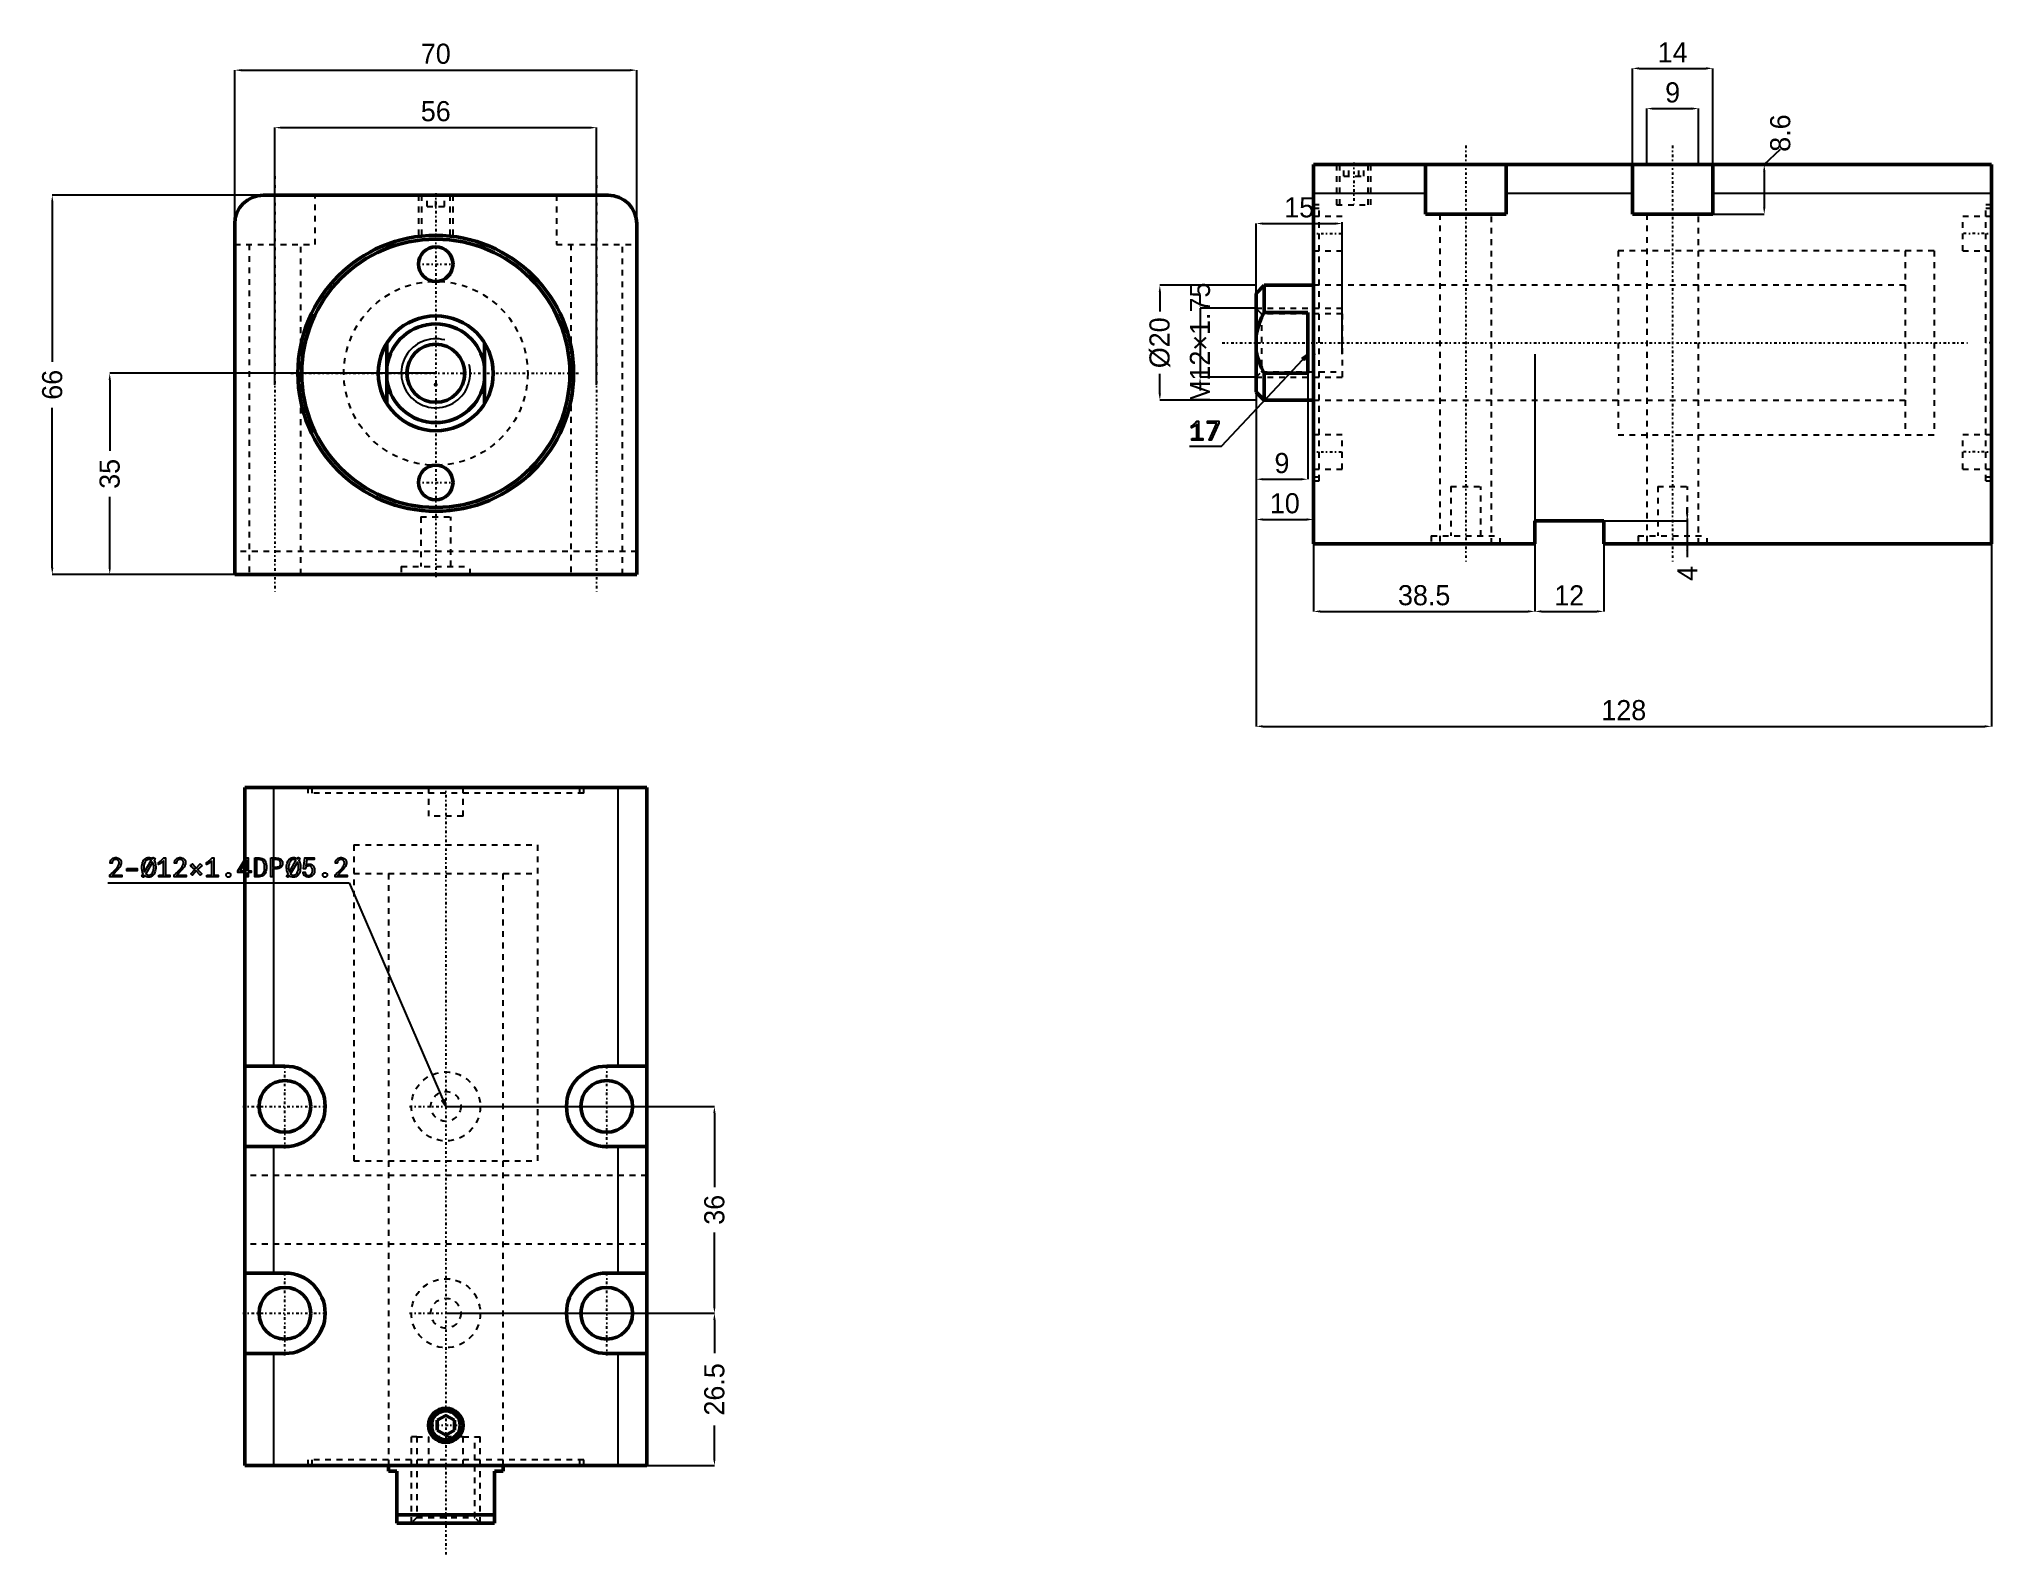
# Model space of a CAD drawing. Header units: millimetres. Extents: x -69 to 271, y -204 to 60.
import ezdxf

# ---------------------------------------------------------------- set-up
doc = ezdxf.new("R2010")
doc.units = ezdxf.units.MM
doc.linetypes.add('Center', pattern=[1.5, 0.45, -0.5, 0.05, -0.5])
doc.linetypes.add('Dashed', pattern=[2, 1, -1])
for name, color, linetype, lineweight in [('2d ConnectionPoints', 7, 'Continuous', 50), ('AM_0', 7, 'Continuous', 50), ('AM_4', 3, 'Continuous', 25), ('AM_5', 3, 'Continuous', 25), ('AM_7', 7, 'Center', 25), ('AM_9', 6, 'Dashed', 25)]:
    doc.layers.add(name, color=color, linetype=linetype, lineweight=lineweight)
doc.dimstyles.new('ISO-25', dxfattribs={"dimtxt": 2.5, "dimasz": 2.5, "dimexe": 1.25, "dimexo": 0.625, "dimtad": 1, "dimtxsty": 'Standard', "dimcen": 2.5, "dimadec": 0, "dimazin": 0, "dimtfac": 1, "dimtmove": 0, "dimatfit": 3, "dimfxl": 1, "dimarcsym": 0})

msp = doc.modelspace()

# ---------------------------------------------------------------- blocks, each defined once
blk = doc.blocks.new('1_CXHC3_MF_IN_LA_32_50_2_0_in_CXHC3_MF_IN_LA_32_50_0_0')
at = {"layer": 'AM_0'}
for p, q in [((-8.5, 7.27), (-8.5, -3.27)), ((8.5, -3.27), (8.5, 7.27))]:
    blk.add_line(p, q, dxfattribs=at)
for radius in [10, 5.05]:
    blk.add_circle((0, 2), radius, dxfattribs=at)
for start, end in [(8.1062, 171.8938), (188.1062, 351.8938)]:
    blk.add_arc((0, 2), 8.59, start, end, dxfattribs=at)
at = {"layer": 'AM_5'}
blk.add_arc((0, 2), 6, 75, 15, dxfattribs=at)
blk = doc.blocks.new('2_CXHC3_MF_IN_LA_32_50_1_0_in_CXHC3_MF_IN_LA_32_50_0_0')
at = {"layer": 'AM_0'}
for p, q in [((30, 33), (-30, 33)), ((-35, 28), (-35, -33)), ((35, -33), (35, 28)), ((-35, -33), (35, -33))]:
    blk.add_line(p, q, dxfattribs=at)
for centre, radius in [((0, 2), 24), ((0, 2), 23.34), ((0, 21), 3), ((0, -17), 3)]:
    blk.add_circle(centre, radius, dxfattribs=at)
for centre, start, end in [((-30, 28), 90, 180), ((30, 28), 360, 90)]:
    blk.add_arc(centre, 5, start, end, dxfattribs=at)
at = {"layer": 'AM_7'}
for p, q in [((-28, 36.3), (-28, -36.3)), ((28, 36.3), (28, -36.3)), ((0, 33.35), (0, -33.5)), ((-3.15, 21), (3.15, 21)), ((-25.2, 2), (25.2, 2)), ((-3.15, -17), (3.15, -17))]:
    blk.add_line(p, q, dxfattribs=at)
at = {"layer": 'AM_9'}
for p, q in [((-28, 24.4), (-28, 33)), ((-21, 24.4), (-21, 33)), ((-3, 33), (-3, 26)), ((-2.5, 33), (-2.5, 26)), ((-1.5, 31), (-1.5, 33)), ((-1.5, 31), (1.5, 31)), ((0, 31), (0, 33)), ((1.5, 31), (1.5, 33)), ((2.5, 26), (2.5, 33)), ((3, 26), (3, 33)), ((21, 33), (21, 24.4)), ((28, 24.4), (28, 33)), ((-35, 24.4), (-21, 24.4)), ((-32.5, 24.4), (-32.5, -33)), ((-23.5, -33), (-23.5, 24.4)), ((-3, 26), (3, 26)), ((21, 24.4), (35, 24.4)), ((23.5, 24.4), (23.5, -33)), ((32.5, -33), (32.5, 24.4)), ((-2.6, -23), (-2.6, -31.6)), ((-2.6, -23), (2.6, -23)), ((2.6, -31.6), (2.6, -23)), ((35, -29), (-35, -29)), ((-6, -31.6), (-6, -33)), ((-6, -31.6), (6, -31.6)), ((6, -33), (6, -31.6))]:
    blk.add_line(p, q, dxfattribs=at)
blk.add_circle((0, 2), 16, dxfattribs=at)
blk = doc.blocks.new('*D3')
at = {"layer": 'AM_5', "color": 0, "lineweight": -2}
for p, q in [((0, 33), (-66.75, 33)), ((-66.75, 31.83), (-66.75, 4.01)), ((-66.75, -31.83), (-66.75, -4.01)), ((0, -33), (-66.75, -33))]:
    blk.add_line(p, q, dxfattribs=at)
at = {"layer": 'AM_5', "color": 0}
for points in [[(-66.56, 31.83), (-66.94, 31.83), (-66.75, 33)], [(-66.94, -31.83), (-66.56, -31.83), (-66.75, -33)]]:
    blk.add_solid(points, dxfattribs=at)
at = {"layer": 'Defpoints', "color": 0}
for p in [(0, 33), (-66.75, -33), (0, -33)]:
    blk.add_point(p, dxfattribs=at)
at = {"layer": 'AM_5', "color": 0, "insert": (-66.75, 0), "char_height": 3.5, "attachment_point": 5, "rotation": 90}
blk.add_mtext('66', dxfattribs=at)
blk = doc.blocks.new('*D4')
at = {"layer": 'AM_5', "color": 0, "lineweight": -2}
for p, q in [((0, 2), (-56.75, 2)), ((-56.75, 0.83), (-56.75, -11.5)), ((-56.75, -31.83), (-56.75, -19.5)), ((0, -33), (-56.75, -33))]:
    blk.add_line(p, q, dxfattribs=at)
at = {"layer": 'AM_5', "color": 0}
for points in [[(-56.56, 0.83), (-56.94, 0.83), (-56.75, 2)], [(-56.94, -31.83), (-56.56, -31.83), (-56.75, -33)]]:
    blk.add_solid(points, dxfattribs=at)
at = {"layer": 'Defpoints', "color": 0}
for p in [(0, 2), (-56.75, -33), (0, -33)]:
    blk.add_point(p, dxfattribs=at)
at = {"layer": 'AM_5', "color": 0, "insert": (-56.75, -15.5), "char_height": 3.5, "attachment_point": 5, "rotation": 90}
blk.add_mtext('35', dxfattribs=at)
blk = doc.blocks.new('*D5')
at = {"layer": 'AM_5', "color": 0, "lineweight": -2}
for p, q in [((-35, 0), (-35, 54.75)), ((-33.83, 54.75), (33.83, 54.75)), ((35, 0), (35, 54.75))]:
    blk.add_line(p, q, dxfattribs=at)
at = {"layer": 'AM_5', "color": 0}
for points in [[(-33.83, 54.94), (-33.83, 54.56), (-35, 54.75)], [(33.83, 54.56), (33.83, 54.94), (35, 54.75)]]:
    blk.add_solid(points, dxfattribs=at)
at = {"layer": 'Defpoints', "color": 0}
for p in [(35, 54.75), (-35, 0), (35, 0)]:
    blk.add_point(p, dxfattribs=at)
at = {"layer": 'AM_5', "color": 0, "insert": (0, 57.59), "char_height": 3.5, "attachment_point": 5}
blk.add_mtext('70', dxfattribs=at)
blk = doc.blocks.new('*D6')
at = {"layer": 'AM_5', "color": 0, "lineweight": -2}
for p, q in [((-28, 0), (-28, 44.75)), ((-26.83, 44.75), (26.83, 44.75)), ((28, 0), (28, 44.75))]:
    blk.add_line(p, q, dxfattribs=at)
at = {"layer": 'AM_5', "color": 0}
for points in [[(-26.83, 44.94), (-26.83, 44.56), (-28, 44.75)], [(26.83, 44.56), (26.83, 44.94), (28, 44.75)]]:
    blk.add_solid(points, dxfattribs=at)
at = {"layer": 'Defpoints', "color": 0}
for p in [(28, 44.75), (-28, 0), (28, 0)]:
    blk.add_point(p, dxfattribs=at)
at = {"layer": 'AM_5', "color": 0, "insert": (0, 47.59), "char_height": 3.5, "attachment_point": 5}
blk.add_mtext('56', dxfattribs=at)
blk = doc.blocks.new('1_CXHC3_MF_IN_LA_32_50_2_0_in_CXHC3_MF_IN_LA_32_50_0_4')
at = {"layer": 'AM_0'}
for p, q in [((-10, 0), (-10, -1)), ((10, -1), (10, 0)), ((-10, -1), (-8.5, -1)), ((-8.5, -1), (-8.5, -10)), ((8.5, -10), (8.5, -1)), ((8.5, -1), (10, -1)), ((-8.5, -8.586), (8.5, -8.586)), ((-8.5, -10), (8.5, -10))]:
    blk.add_line(p, q, dxfattribs=at)
at = {"layer": 'AM_5', "linetype": 'Dashed'}
for p, q in [((-6, -10), (-6, 5)), ((-5.053, 5), (-6, 5)), ((5.053, 5), (6, 5)), ((6, -10), (6, 5))]:
    blk.add_line(p, q, dxfattribs=at)
at = {"layer": 'AM_9'}
for p, q in [((-16, 108), (16, 108)), ((-16, 108), (-16, 103)), ((16, 103), (16, 108)), ((-16, 103), (16, 103)), ((-10, 103), (-10, 0)), ((10, 0), (10, 103)), ((-5.053, 5), (-3, 5)), ((-5.053, 5), (-5.053, -9.053)), ((3, 5), (5.053, 5)), ((5.053, -9.053), (5.053, 5)), ((-5.053, -9.053), (-6, -10)), ((-5.053, -9.053), (5.053, -9.053)), ((6, -10), (5.053, -9.053))]:
    blk.add_line(p, q, dxfattribs=at)
blk = doc.blocks.new('2_CXHC3_MF_IN_LA_32_50_1_0_in_CXHC3_MF_IN_LA_32_50_0_4')
at = {"layer": 'AM_0'}
for p, q in [((-35, 118), (35, 118)), ((-35, 0), (-35, 118)), ((35, 118), (35, 0)), ((-28, 69.5), (-35, 69.5)), ((35, 69.5), (28, 69.5)), ((-35, 55.5), (-28, 55.5)), ((28, 55.5), (35, 55.5)), ((-28, 33.5), (-35, 33.5)), ((35, 33.5), (28, 33.5)), ((-35, 19.5), (-28, 19.5)), ((28, 19.5), (35, 19.5)), ((0, 8.73), (-1.5, 7.87)), ((-1.5, 7.87), (-1.5, 6.13)), ((1.5, 7.87), (0, 8.73)), ((1.5, 6.13), (1.5, 7.87)), ((-1.5, 6.13), (0, 5.27)), ((0, 5.27), (1.5, 6.13)), ((35, 0), (-35, 0))]:
    blk.add_line(p, q, dxfattribs=at)
for centre, radius in [((-28, 62.5), 4.5), ((28, 62.5), 4.5), ((-28, 26.5), 4.5), ((28, 26.5), 4.5), ((0, 7), 3), ((0, 7), 2.5)]:
    blk.add_circle(centre, radius, dxfattribs=at)
for centre, start, end in [((-28, 62.5), 270, 90), ((28, 62.5), 90, 270), ((-28, 26.5), 270, 90), ((28, 26.5), 90, 270)]:
    blk.add_arc(centre, 7, start, end, dxfattribs=at)
at = {"layer": 'AM_4'}
for p, q in [((-30, 118), (-30, 69.5)), ((30, 69.5), (30, 118)), ((-30, 55.5), (-30, 33.5)), ((30, 33.5), (30, 55.5)), ((-30, 19.5), (-30, 0)), ((30, 0), (30, 19.5))]:
    blk.add_line(p, q, dxfattribs=at)
at = {"layer": 'AM_7'}
for p, q in [((0, 118.25), (0, -15.9)), ((-28, 55.15), (-28, 69.85)), ((28, 55.15), (28, 69.85)), ((-35.35, 62.5), (-20.65, 62.5)), ((-6.3, 62.5), (6.3, 62.5)), ((20.65, 62.5), (35.35, 62.5)), ((-28, 19.15), (-28, 33.85)), ((28, 19.15), (28, 33.85)), ((-35.35, 26.5), (-20.65, 26.5)), ((-6.3, 26.5), (6.3, 26.5)), ((20.65, 26.5), (35.35, 26.5)), ((-3.15, 7), (3.15, 7))]:
    blk.add_line(p, q, dxfattribs=at)
at = {"layer": 'AM_9'}
for p, q in [((-24, 118), (-24, 117)), ((24, 117), (-24, 117)), ((-23.34, 118), (-23.34, 117)), ((-3, 118), (-3, 113)), ((3, 113), (3, 118)), ((23.34, 117), (23.34, 118)), ((24, 117), (24, 118)), ((3, 113), (-3, 113)), ((-16, 108), (16, 108)), ((-16, 108), (-16, 53)), ((16, 53), (16, 108)), ((-16, 53), (16, 53)), ((-10, 53), (-10, 0)), ((10, 0), (10, 53)), ((35, 50.5), (-35, 50.5)), ((35, 38.5), (-35, 38.5)), ((3, 5), (-3, 5)), ((-3, 5), (-3, 0)), ((3, 0), (3, 5)), ((24, 1), (-24, 1)), ((-24, 1), (-24, 0)), ((-23.34, 1), (-23.34, 0)), ((23.34, 0), (23.34, 1)), ((24, 0), (24, 1))]:
    blk.add_line(p, q, dxfattribs=at)
for centre, radius in [((0, 62.5), 6), ((0, 62.5), 2.6), ((0, 26.5), 6), ((0, 26.5), 2.6)]:
    blk.add_circle(centre, radius, dxfattribs=at)
blk = doc.blocks.new('*D12')
at = {"layer": 'AM_5', "color": 0, "lineweight": -2}
for p, q in [((1.75, -125.57), (48.5, -125.57)), ((48.5, -126.74), (48.5, -139.61)), ((48.5, -160.41), (48.5, -147.54)), ((1.75, -161.57), (48.5, -161.57))]:
    blk.add_line(p, q, dxfattribs=at)
at = {"layer": 'AM_5', "color": 0}
for points in [[(48.69, -126.74), (48.3, -126.74), (48.5, -125.57)], [(48.3, -160.41), (48.69, -160.41), (48.5, -161.57)]]:
    blk.add_solid(points, dxfattribs=at)
at = {"layer": 'Defpoints', "color": 0}
for p in [(1.75, -125.57), (48.5, -125.57), (1.75, -161.57)]:
    blk.add_point(p, dxfattribs=at)
at = {"layer": 'AM_5', "color": 0, "insert": (48.5, -143.57), "char_height": 3.5, "attachment_point": 5, "rotation": 90}
blk.add_mtext('36', dxfattribs=at)
blk = doc.blocks.new('*D13')
at = {"layer": 'AM_5', "color": 0, "lineweight": -2}
for p, q in [((1.75, -161.57), (48.5, -161.57)), ((48.5, -162.74), (48.5, -168.52)), ((48.5, -186.91), (48.5, -181.12)), ((1.75, -188.07), (48.5, -188.07))]:
    blk.add_line(p, q, dxfattribs=at)
at = {"layer": 'AM_5', "color": 0}
for points in [[(48.69, -162.74), (48.3, -162.74), (48.5, -161.57)], [(48.3, -186.91), (48.69, -186.91), (48.5, -188.07)]]:
    blk.add_solid(points, dxfattribs=at)
at = {"layer": 'Defpoints', "color": 0}
for p in [(1.75, -161.57), (1.75, -188.07), (48.5, -188.07)]:
    blk.add_point(p, dxfattribs=at)
at = {"layer": 'AM_5', "color": 0, "insert": (48.5, -174.82), "char_height": 3.5, "attachment_point": 5, "rotation": 90}
blk.add_mtext('26.5', dxfattribs=at)
blk = doc.blocks.new('1_CXHC3_MF_IN_LA_32_50_2_0_in_CXHC3_MF_IN_LA_32_50_0_2')
at = {"layer": 'AM_0'}
for p, q in [((-8.59, 12), (-10, 10.59)), ((-10, 10.59), (-10, -6.59)), ((0, 12), (-8.59, 12)), ((-8.59, 12), (-8.59, 7.27)), ((-8.59, 7.27), (-1, 7.27)), ((-1, 7.27), (-1, -3.27)), ((-1, -3.27), (-8.59, -3.27)), ((-8.59, -3.27), (-8.59, -8)), ((-10, -6.59), (-8.59, -8)), ((-8.59, -8), (0, -8))]:
    blk.add_line(p, q, dxfattribs=at)
for points in [[(-10, 3.21), (-9.95, 3.55), (-9.72, 4.51), (-9.42, 5.44), (-9.03, 6.37), (-8.59, 7.27)], [(-8.59, -3.27), (-9.03, -2.37), (-9.41, -1.45), (-9.73, -0.49), (-9.96, 0.51), (-10, 0.79)]]:
    blk.add_lwpolyline(points, dxfattribs=at)
at = {"layer": 'AM_5', "linetype": 'Dashed'}
for p, q in [((-10, 8), (5, 8)), ((5, 7.05), (5, 8)), ((5, -3.05), (5, -4)), ((-10, -4), (5, -4))]:
    blk.add_line(p, q, dxfattribs=at)
at = {"layer": 'AM_7'}
blk.add_line((-15.9, 2), (113.9, 2), dxfattribs=at)
at = {"layer": 'AM_9'}
for p, q in [((108, 18), (103, 18)), ((103, 18), (103, -14)), ((108, 18), (108, -14)), ((103, 12), (0, 12)), ((-9.05, 7.05), (-10, 8)), ((5, 7.05), (-9.05, 7.05)), ((-9.05, 7.05), (-9.05, -3.05)), ((5, 7.05), (5, -3.05)), ((-10, -4), (-9.05, -3.05)), ((-9.05, -3.05), (5, -3.05)), ((0, -8), (103, -8)), ((103, -14), (108, -14))]:
    blk.add_line(p, q, dxfattribs=at)
blk = doc.blocks.new('2_CXHC3_MF_IN_LA_32_50_1_0_in_CXHC3_MF_IN_LA_32_50_0_2')
at = {"layer": 'AM_0'}
for p, q in [((0, -33), (0, 33)), ((0, 33), (118, 33)), ((19.5, 33), (19.5, 24.4)), ((33.5, 24.4), (33.5, 33)), ((55.5, 33), (55.5, 24.4)), ((69.5, 24.4), (69.5, 33)), ((118, 33), (118, -33)), ((33.5, 24.4), (19.5, 24.4)), ((69.5, 24.4), (55.5, 24.4)), ((38.5, -29), (50.5, -29)), ((38.5, -33), (38.5, -29)), ((50.5, -29), (50.5, -33)), ((38.5, -33), (0, -33)), ((118, -33), (50.5, -33))]:
    blk.add_line(p, q, dxfattribs=at)
at = {"layer": 'AM_4'}
for p, q in [((19.5, 28), (0, 28)), ((55.5, 28), (33.5, 28)), ((118, 28), (69.5, 28))]:
    blk.add_line(p, q, dxfattribs=at)
at = {"layer": 'AM_7'}
for p, q in [((26.5, 36.3), (26.5, -36.3)), ((62.5, 36.3), (62.5, -36.3)), ((7, 33.35), (7, 25.65)), ((-0.25, 21), (5.25, 21)), ((118.25, 21), (112.75, 21)), ((118.05, 2), (116.95, 2)), ((-0.25, -17), (5.25, -17)), ((118.25, -17), (112.75, -17))]:
    blk.add_line(p, q, dxfattribs=at)
at = {"layer": 'AM_9'}
for p, q in [((4, 33), (4, 26)), ((4.5, 33), (4.5, 26)), ((5.27, 31), (5.27, 33)), ((5.27, 31), (8.73, 31)), ((6.13, 31), (6.13, 33)), ((7.87, 31), (7.87, 33)), ((8.73, 31), (8.73, 33)), ((9.5, 26), (9.5, 33)), ((10, 26), (10, 33)), ((1, 26), (0, 26)), ((1, 25.34), (0, 25.34)), ((5, 24), (0, 24)), ((1, -22), (1, 26)), ((4, 26), (10, 26)), ((5, 18), (5, 24)), ((22, 24.4), (22, -33)), ((31, -33), (31, 24.4)), ((58, 24.4), (58, -33)), ((67, -33), (67, 24.4)), ((113, 18), (113, 24)), ((118, 24), (113, 24)), ((117, -22), (117, 26)), ((118, 26), (117, 26)), ((118, 25.34), (117, 25.34)), ((0, 18), (5, 18)), ((108, 18), (53, 18)), ((53, 18), (53, -14)), ((108, 18), (108, -14)), ((113, 18), (118, 18)), ((53, 12), (0, 12)), ((0, -8), (53, -8)), ((5, -14), (0, -14)), ((5, -20), (5, -14)), ((53, -14), (108, -14)), ((113, -20), (113, -14)), ((118, -14), (113, -14)), ((0, -20), (5, -20)), ((113, -20), (118, -20)), ((0, -21.34), (1, -21.34)), ((0, -22), (1, -22)), ((23.9, -23), (29.1, -23)), ((23.9, -23), (23.9, -31.6)), ((29.1, -31.6), (29.1, -23)), ((59.9, -23), (65.1, -23)), ((59.9, -23), (59.9, -31.6)), ((65.1, -31.6), (65.1, -23)), ((117, -21.34), (118, -21.34)), ((117, -22), (118, -22)), ((20.5, -31.6), (32.5, -31.6)), ((20.5, -31.6), (20.5, -33)), ((32.5, -33), (32.5, -31.6)), ((56.5, -31.6), (68.5, -31.6)), ((56.5, -31.6), (56.5, -33)), ((68.5, -33), (68.5, -31.6))]:
    blk.add_line(p, q, dxfattribs=at)
blk = doc.blocks.new('*D29')
at = {"layer": 'AM_5', "color": 0, "lineweight": -2}
for p, q in [((208.28, 38.31), (208.28, 55.06)), ((209.44, 55.06), (221.11, 55.06)), ((222.28, 38.31), (222.28, 55.06))]:
    blk.add_line(p, q, dxfattribs=at)
at = {"layer": 'AM_5', "color": 0}
for points in [[(209.44, 55.26), (209.44, 54.87), (208.28, 55.06)], [(221.11, 54.87), (221.11, 55.26), (222.28, 55.06)]]:
    blk.add_solid(points, dxfattribs=at)
at = {"layer": 'Defpoints', "color": 0}
for p in [(222.28, 55.06), (208.28, 38.31), (222.28, 38.31)]:
    blk.add_point(p, dxfattribs=at)
at = {"layer": 'AM_5', "color": 0, "insert": (215.28, 57.86), "char_height": 3.5, "attachment_point": 5}
blk.add_mtext('14', dxfattribs=at)
blk = doc.blocks.new('*D30')
at = {"layer": 'AM_5', "color": 0, "lineweight": -2}
for p, q in [((210.78, 38.31), (210.78, 48.06)), ((211.94, 48.06), (218.61, 48.06)), ((219.78, 38.31), (219.78, 48.06))]:
    blk.add_line(p, q, dxfattribs=at)
at = {"layer": 'AM_5', "color": 0}
for points in [[(211.94, 48.26), (211.94, 47.87), (210.78, 48.06)], [(218.61, 47.87), (218.61, 48.26), (219.78, 48.06)]]:
    blk.add_solid(points, dxfattribs=at)
at = {"layer": 'Defpoints', "color": 0}
for p in [(219.78, 48.06), (210.78, 38.31), (219.78, 38.31)]:
    blk.add_point(p, dxfattribs=at)
at = {"layer": 'AM_5', "color": 0, "insert": (215.28, 50.86), "char_height": 3.5, "attachment_point": 5}
blk.add_mtext('9', dxfattribs=at)
blk = doc.blocks.new('*D31')
at = {"layer": 'AM_5', "color": 0, "lineweight": -2}
for p, q in [((231.23, 38.31), (234.03, 41)), ((222.28, 38.31), (231.23, 38.31)), ((231.23, 37.15), (231.23, 30.88)), ((215.28, 29.71), (231.23, 29.71))]:
    blk.add_line(p, q, dxfattribs=at)
at = {"layer": 'AM_5', "color": 0}
for points in [[(231.42, 37.15), (231.03, 37.15), (231.23, 38.31)], [(231.03, 30.88), (231.42, 30.88), (231.23, 29.71)]]:
    blk.add_solid(points, dxfattribs=at)
at = {"layer": 'Defpoints', "color": 0}
for p in [(222.28, 38.31), (215.28, 29.71), (231.23, 29.71)]:
    blk.add_point(p, dxfattribs=at)
at = {"layer": 'AM_5', "color": 0, "insert": (234.03, 43.8), "char_height": 3.5, "attachment_point": 5, "rotation": 90}
blk.add_mtext('8.6', dxfattribs=at)
blk = doc.blocks.new('*D32')
at = {"layer": 'AM_5', "color": 0, "lineweight": -2}
for p, q in [((203.28, -23.69), (217.83, -23.69)), ((217.83, -22.52), (217.83, -21.35)), ((217.83, -23.69), (217.83, -27.69)), ((203.28, -27.69), (217.83, -27.69)), ((217.83, -27.69), (217.83, -30.02))]:
    blk.add_line(p, q, dxfattribs=at)
at = {"layer": 'AM_5', "color": 0}
for points in [[(217.63, -22.52), (218.02, -22.52), (217.83, -23.69)], [(218.02, -28.85), (217.63, -28.85), (217.83, -27.69)]]:
    blk.add_solid(points, dxfattribs=at)
at = {"layer": 'Defpoints', "color": 0}
for p in [(203.28, -23.69), (203.28, -27.69), (217.83, -27.69)]:
    blk.add_point(p, dxfattribs=at)
at = {"layer": 'AM_5', "color": 0, "insert": (217.83, -32.82), "char_height": 3.5, "attachment_point": 5, "rotation": 90}
blk.add_mtext('4', dxfattribs=at)
blk = doc.blocks.new('*D33')
at = {"layer": 'AM_5', "color": 0, "lineweight": -2}
for p, q in [((191.28, 5.31), (191.28, -39.44)), ((203.28, -23.69), (203.28, -39.44)), ((192.44, -39.44), (202.11, -39.44))]:
    blk.add_line(p, q, dxfattribs=at)
at = {"layer": 'AM_5', "color": 0}
for points in [[(192.44, -39.24), (192.44, -39.63), (191.28, -39.44)], [(202.11, -39.63), (202.11, -39.24), (203.28, -39.44)]]:
    blk.add_solid(points, dxfattribs=at)
at = {"layer": 'Defpoints', "color": 0}
for p in [(191.28, 5.31), (203.28, -23.69), (203.28, -39.44)]:
    blk.add_point(p, dxfattribs=at)
at = {"layer": 'AM_5', "color": 0, "insert": (197.28, -36.64), "char_height": 3.5, "attachment_point": 5}
blk.add_mtext('12', dxfattribs=at)
blk = doc.blocks.new('*D34')
at = {"layer": 'AM_5', "color": 0, "lineweight": -2}
for p, q in [((191.28, 5.31), (191.28, -39.44)), ((152.78, -27.69), (152.78, -39.44)), ((153.94, -39.44), (190.11, -39.44))]:
    blk.add_line(p, q, dxfattribs=at)
at = {"layer": 'AM_5', "color": 0}
for points in [[(153.94, -39.24), (153.94, -39.63), (152.78, -39.44)], [(190.11, -39.63), (190.11, -39.24), (191.28, -39.44)]]:
    blk.add_solid(points, dxfattribs=at)
at = {"layer": 'Defpoints', "color": 0}
for p in [(191.28, 5.31), (152.78, -27.69), (191.28, -39.44)]:
    blk.add_point(p, dxfattribs=at)
at = {"layer": 'AM_5', "color": 0, "insert": (172.03, -36.64), "char_height": 3.5, "attachment_point": 5}
blk.add_mtext('38.5', dxfattribs=at)
blk = doc.blocks.new('*D35')
at = {"layer": 'AM_5', "color": 0, "lineweight": -2}
for p, q in [((142.78, 5.31), (142.78, -59.44)), ((270.78, 5.31), (270.78, -59.44)), ((143.94, -59.44), (269.61, -59.44))]:
    blk.add_line(p, q, dxfattribs=at)
at = {"layer": 'AM_5', "color": 0}
for points in [[(143.94, -59.24), (143.94, -59.63), (142.78, -59.44)], [(269.61, -59.63), (269.61, -59.24), (270.78, -59.44)]]:
    blk.add_solid(points, dxfattribs=at)
at = {"layer": 'Defpoints', "color": 0}
for p in [(142.78, 5.31), (270.78, 5.31), (270.78, -59.44)]:
    blk.add_point(p, dxfattribs=at)
at = {"layer": 'AM_5', "color": 0, "insert": (206.78, -56.64), "char_height": 3.5, "attachment_point": 5}
blk.add_mtext('128', dxfattribs=at)
blk = doc.blocks.new('*D36')
at = {"layer": 'AM_5', "color": 0, "lineweight": -2}
for p, q in [((142.78, 17.31), (126.03, 17.31)), ((126.03, 16.15), (126.03, 12.74)), ((126.03, -1.52), (126.03, 1.89)), ((142.78, -2.69), (126.03, -2.69))]:
    blk.add_line(p, q, dxfattribs=at)
at = {"layer": 'AM_5', "color": 0}
for points in [[(126.22, 16.15), (125.83, 16.15), (126.03, 17.31)], [(125.83, -1.52), (126.22, -1.52), (126.03, -2.69)]]:
    blk.add_solid(points, dxfattribs=at)
at = {"layer": 'Defpoints', "color": 0}
for p in [(142.78, 17.31), (126.03, -2.69), (142.78, -2.69)]:
    blk.add_point(p, dxfattribs=at)
at = {"layer": 'AM_5', "color": 0, "insert": (126.03, 7.31), "char_height": 3.5, "attachment_point": 5, "rotation": 90}
blk.add_mtext('Ø20', dxfattribs=at)
blk = doc.blocks.new('*D37')
at = {"layer": 'AM_5', "color": 0, "lineweight": -2}
for p, q in [((133.03, 14.48), (133.03, 15.65)), ((142.78, 13.31), (133.03, 13.31)), ((133.03, 13.31), (133.03, 1.31)), ((142.78, 1.31), (133.03, 1.31)), ((133.03, 0.15), (133.03, -1.02))]:
    blk.add_line(p, q, dxfattribs=at)
at = {"layer": 'AM_5', "color": 0}
for points in [[(132.83, 14.48), (133.22, 14.48), (133.03, 13.31)], [(133.22, 0.15), (132.83, 0.15), (133.03, 1.31)]]:
    blk.add_solid(points, dxfattribs=at)
at = {"layer": 'Defpoints', "color": 0}
for p in [(142.78, 13.31), (133.03, 1.31), (142.78, 1.31)]:
    blk.add_point(p, dxfattribs=at)
at = {"layer": 'AM_5', "color": 0, "insert": (133.03, 7.31), "char_height": 3.5, "attachment_point": 5, "rotation": 90}
blk.add_mtext('M12×1.75', dxfattribs=at)
blk = doc.blocks.new('*D38')
at = {"layer": 'AM_5', "color": 0, "lineweight": -2}
for p, q in [((151.78, 5.31), (151.78, -16.44)), ((142.78, 1.31), (142.78, -16.44)), ((143.94, -16.44), (150.61, -16.44))]:
    blk.add_line(p, q, dxfattribs=at)
at = {"layer": 'AM_5', "color": 0}
for points in [[(143.94, -16.24), (143.94, -16.63), (142.78, -16.44)], [(150.61, -16.63), (150.61, -16.24), (151.78, -16.44)]]:
    blk.add_solid(points, dxfattribs=at)
at = {"layer": 'Defpoints', "color": 0}
for p in [(151.78, 5.31), (142.78, 1.31), (151.78, -16.44)]:
    blk.add_point(p, dxfattribs=at)
at = {"layer": 'AM_5', "color": 0, "insert": (147.28, -13.64), "char_height": 3.5, "attachment_point": 5}
blk.add_mtext('9', dxfattribs=at)
blk = doc.blocks.new('*D39')
at = {"layer": 'AM_5', "color": 0, "lineweight": -2}
for p, q in [((152.78, 5.31), (152.78, -23.44)), ((142.78, 1.31), (142.78, -23.44)), ((143.94, -23.44), (151.61, -23.44))]:
    blk.add_line(p, q, dxfattribs=at)
at = {"layer": 'AM_5', "color": 0}
for points in [[(143.94, -23.24), (143.94, -23.63), (142.78, -23.44)], [(151.61, -23.63), (151.61, -23.24), (152.78, -23.44)]]:
    blk.add_solid(points, dxfattribs=at)
at = {"layer": 'Defpoints', "color": 0}
for p in [(152.78, 5.31), (142.78, 1.31), (152.78, -23.44)]:
    blk.add_point(p, dxfattribs=at)
at = {"layer": 'AM_5', "color": 0, "insert": (147.78, -20.64), "char_height": 3.5, "attachment_point": 5}
blk.add_mtext('10', dxfattribs=at)
blk = doc.blocks.new('*D40')
at = {"layer": 'AM_5', "color": 0, "lineweight": -2}
for p, q in [((142.78, 1.31), (142.78, 28.06)), ((143.94, 28.06), (156.61, 28.06)), ((157.78, 5.31), (157.78, 28.06))]:
    blk.add_line(p, q, dxfattribs=at)
at = {"layer": 'AM_5', "color": 0}
for points in [[(143.94, 28.26), (143.94, 27.87), (142.78, 28.06)], [(156.61, 27.87), (156.61, 28.26), (157.78, 28.06)]]:
    blk.add_solid(points, dxfattribs=at)
at = {"layer": 'Defpoints', "color": 0}
for p in [(157.78, 28.06), (157.78, 5.31), (142.78, 1.31)]:
    blk.add_point(p, dxfattribs=at)
at = {"layer": 'AM_5', "color": 0, "insert": (150.28, 30.86), "char_height": 3.5, "attachment_point": 5}
blk.add_mtext('15', dxfattribs=at)

# ---------------------------------------------------------------- dimensions: what is measured, and where the dimension line sits
at = {"layer": 'AM_5'}
for base, p1, p2, text, picture, middle in [((35, 54.75), (-35, 0), (35, 0), '70', '*D5', (0, 54.75)), ((222.278, 55.064), (208.278, 38.314), (222.278, 38.314), '14', '*D29', (215.278, 55.064)), ((219.778, 48.064), (210.778, 38.314), (219.778, 38.314), '9', '*D30', (215.278, 48.064)), ((28, 44.75), (-28, 0), (28, 0), '56', '*D6', (0, 44.75)), ((157.778, 28.064), (142.778, 1.314), (157.778, 5.314), '15', '*D40', (150.278, 28.064)), ((270.778, -59.436), (142.778, 5.314), (270.778, 5.314), '128', '*D35', (206.778, -59.436)), ((151.778, -16.436), (142.778, 1.314), (151.778, 5.314), '9', '*D38', (147.278, -16.436)), ((152.778, -23.436), (142.778, 1.314), (152.778, 5.314), '10', '*D39', (147.778, -23.436)), ((191.278, -39.436), (152.778, -27.686), (191.278, 5.314), '38.5', '*D34', (172.028, -39.436)), ((203.278, -39.436), (191.278, 5.314), (203.278, -23.686), '12', '*D33', (197.278, -39.436))]:
    dim = msp.add_linear_dim(base=base, p1=p1, p2=p2, text=text, dimstyle='ISO-25', override={"dimtxt": 3.5, "dimasz": 1.166667, "dimexe": 0, "dimexo": 0, "dimgap": 1.05}, dxfattribs=at)
    dim.commit()
    dim.dimension.update_dxf_attribs({"geometry": picture, "text_midpoint": middle, "dimtype": 160})
for base, p1, p2, text, picture, middle in [((231.228, 29.714), (222.278, 38.314), (215.278, 29.714), '8.6', '*D31', (234.028, 43.797)), ((-66.75, -33), (0, 33), (0, -33), '66', '*D3', (-66.75, 0)), ((126.028, -2.686), (142.778, 17.314), (142.778, -2.686), 'Ø20', '*D36', (126.028, 7.314)), ((133.028, 1.314), (142.778, 13.314), (142.778, 1.314), 'M12×1.75', '*D37', (133.028, 7.314)), ((-56.75, -33), (0, 2), (0, -33), '35', '*D4', (-56.75, -15.5)), ((217.828, -27.686), (203.278, -23.686), (203.278, -27.686), '4', '*D32', (217.828, -32.82)), ((48.497, -125.574), (1.747, -161.574), (1.747, -125.574), '36', '*D12', (48.497, -143.574)), ((48.497, -188.074), (1.747, -161.574), (1.747, -188.074), '26.5', '*D13', (48.497, -174.824))]:
    dim = msp.add_linear_dim(base=base, p1=p1, p2=p2, angle=90, text=text, dimstyle='ISO-25', override={"dimtxt": 3.5, "dimasz": 1.166667, "dimexe": 0, "dimexo": 0, "dimgap": 1.05}, dxfattribs=at)
    dim.commit()
    dim.dimension.update_dxf_attribs({"geometry": picture, "text_midpoint": middle, "dimtype": 160, "text_rotation": 90})

# ---------------------------------------------------------------- linework, layer by layer
at = {"layer": '2d ConnectionPoints'}
for p in [(152.778, 5.314), (0, 0), (1.747, -188.074)]:
    msp.add_point(p, dxfattribs=at)
at = {"layer": 'AM_5'}
for p, q in [((136.778, -10.686), (151.778, 5.314)), ((131.178, -10.686), (136.778, -10.686)), ((-57.053, -86.674), (-15.053, -86.674)), ((-15.053, -86.674), (1.747, -125.574))]:
    msp.add_line(p, q, dxfattribs=at)
for points in [[(151.778, 5.314), (151.151, 4.303), (150.81, 4.622), (151.778, 5.314)], [(131.604, -9.345), (132.441, -9.345), (132.441, -6.884), (132.441, -6.884), (132.396, -6.929), (132.32, -7), (132.32, -7), (132.233, -7.074), (132.17, -7.125), (132.17, -7.125), (132.105, -7.175), (132.005, -7.248), (132.005, -7.248), (131.905, -7.315), (131.838, -7.357), (131.838, -7.357), (131.773, -7.395), (131.682, -7.441), (131.682, -7.441), (131.599, -7.474), (131.549, -7.489), (131.549, -7.143), (131.549, -7.143), (131.611, -7.113), (131.709, -7.057), (131.709, -7.057), (131.813, -6.987), (131.885, -6.932), (131.885, -6.932), (131.957, -6.874), (132.062, -6.783), (132.062, -6.783), (132.164, -6.689), (132.229, -6.624), (132.229, -6.624), (132.291, -6.56), (132.374, -6.471), (132.374, -6.471), (132.446, -6.388), (132.486, -6.338), (132.778, -6.338), (132.778, -9.345), (133.537, -9.345), (133.537, -9.636), (131.604, -9.636), (131.604, -9.345)], [(135.939, -6.656), (134.324, -6.656), (134.324, -6.338), (136.317, -6.338), (136.317, -6.656), (134.961, -9.636), (134.588, -9.636), (135.939, -6.656)], [(-56.6, -85.196), (-56.6, -85.196), (-56.45, -85.059), (-56.236, -84.859), (-56.236, -84.859), (-56.036, -84.665), (-55.91, -84.54), (-55.91, -84.54), (-55.79, -84.413), (-55.617, -84.214), (-55.617, -84.214), (-55.454, -84.004), (-55.351, -83.858), (-55.351, -83.858), (-55.26, -83.713), (-55.161, -83.506), (-55.161, -83.506), (-55.108, -83.312), (-55.098, -83.189), (-55.098, -83.189), (-55.101, -83.121), (-55.118, -83.024), (-55.118, -83.024), (-55.148, -82.934), (-55.176, -82.878), (-55.176, -82.878), (-55.209, -82.826), (-55.268, -82.757), (-55.268, -82.757), (-55.337, -82.699), (-55.388, -82.666), (-55.388, -82.666), (-55.444, -82.639), (-55.532, -82.61), (-55.532, -82.61), (-55.626, -82.594), (-55.692, -82.591), (-55.692, -82.591), (-55.765, -82.594), (-55.868, -82.61), (-55.868, -82.61), (-55.964, -82.641), (-56.024, -82.668), (-56.024, -82.668), (-56.08, -82.702), (-56.154, -82.763), (-56.154, -82.763), (-56.216, -82.837), (-56.252, -82.893), (-56.252, -82.893), (-56.281, -82.953), (-56.313, -83.053), (-56.313, -83.053), (-56.33, -83.162), (-56.334, -83.24), (-56.675, -83.24), (-56.675, -83.24), (-56.67, -83.123), (-56.642, -82.96), (-56.642, -82.96), (-56.59, -82.813), (-56.543, -82.723), (-56.543, -82.723), (-56.486, -82.641), (-56.388, -82.533), (-56.388, -82.533), (-56.273, -82.444), (-56.187, -82.395), (-56.187, -82.395), (-56.095, -82.355), (-55.951, -82.312), (-55.951, -82.312), (-55.798, -82.288), (-55.692, -82.284), (-55.692, -82.284), (-55.592, -82.288), (-55.448, -82.31), (-55.448, -82.31), (-55.31, -82.351), (-55.221, -82.389), (-55.221, -82.389), (-55.137, -82.434), (-55.025, -82.518), (-55.025, -82.518), (-54.928, -82.619), (-54.872, -82.696), (-54.872, -82.696), (-54.825, -82.78), (-54.774, -82.916), (-54.774, -82.916), (-54.746, -83.066), (-54.741, -83.174), (-54.741, -83.174), (-54.749, -83.295), (-54.789, -83.481), (-54.789, -83.481), (-54.865, -83.673), (-54.934, -83.804), (-54.934, -83.804), (-55.014, -83.934), (-55.144, -84.122), (-55.144, -84.122), (-55.285, -84.302), (-55.386, -84.417), (-55.386, -84.417), (-55.495, -84.534), (-55.676, -84.724), (-55.676, -84.724), (-55.881, -84.93), (-56.031, -85.078), (-56.272, -85.314), (-54.643, -85.317), (-54.643, -85.624), (-56.72, -85.624), (-56.72, -85.305), (-56.6, -85.196)], [(-53.798, -84.159), (-51.978, -84.159), (-51.978, -84.568), (-53.798, -84.568), (-53.798, -84.159)], [(-50.911, -85.082), (-50.911, -85.082), (-50.959, -84.988), (-51.021, -84.837), (-51.021, -84.837), (-51.071, -84.675), (-51.099, -84.56), (-51.099, -84.56), (-51.121, -84.442), (-51.146, -84.26), (-51.146, -84.26), (-51.159, -84.071), (-51.161, -83.942), (-51.161, -83.942), (-51.156, -83.748), (-51.125, -83.475), (-51.125, -83.475), (-51.07, -83.224), (-51.018, -83.069), (-51.018, -83.069), (-50.956, -82.925), (-50.843, -82.736), (-50.843, -82.736), (-50.706, -82.576), (-50.603, -82.486), (-50.603, -82.486), (-50.49, -82.412), (-50.305, -82.331), (-50.305, -82.331), (-50.1, -82.288), (-49.953, -82.279), (-49.953, -82.279), (-49.804, -82.288), (-49.594, -82.334), (-49.594, -82.334), (-49.404, -82.419), (-49.287, -82.498), (-49.162, -82.277), (-48.861, -82.45), (-49.041, -82.764), (-49.041, -82.764), (-48.985, -82.855), (-48.911, -83.003), (-48.911, -83.003), (-48.85, -83.167), (-48.817, -83.284), (-48.817, -83.284), (-48.789, -83.407), (-48.76, -83.6), (-48.76, -83.6), (-48.744, -83.805), (-48.741, -83.947), (-48.741, -83.947), (-48.746, -84.135), (-48.774, -84.403), (-48.774, -84.403), (-48.826, -84.656), (-48.874, -84.816), (-48.874, -84.816), (-48.933, -84.966), (-49.042, -85.168), (-49.042, -85.168), (-49.176, -85.341), (-49.279, -85.441), (-49.279, -85.441), (-49.393, -85.525), (-49.582, -85.615), (-49.582, -85.615), (-49.795, -85.664), (-49.949, -85.674), (-49.949, -85.674), (-50.12, -85.662), (-50.355, -85.6), (-50.355, -85.6), (-50.565, -85.484), (-50.69, -85.378), (-50.87, -85.687), (-51.161, -85.524), (-50.911, -85.082)], [(-50.82, -83.977), (-50.82, -83.977), (-50.815, -84.144), (-50.786, -84.382), (-50.786, -84.382), (-50.733, -84.604), (-50.684, -84.743), (-49.537, -82.762), (-49.537, -82.762), (-49.614, -82.706), (-49.734, -82.646), (-49.734, -82.646), (-49.859, -82.613), (-49.946, -82.607), (-49.946, -82.607), (-50.039, -82.614), (-50.172, -82.65), (-50.172, -82.65), (-50.3, -82.718), (-50.381, -82.78), (-50.381, -82.78), (-50.458, -82.855), (-50.561, -82.988), (-50.561, -82.988), (-50.65, -83.146), (-50.701, -83.266), (-50.701, -83.266), (-50.744, -83.394), (-50.79, -83.6), (-50.79, -83.6), (-50.815, -83.821), (-50.82, -83.977)], [(-49.965, -85.346), (-49.965, -85.346), (-49.865, -85.339), (-49.723, -85.3), (-49.723, -85.3), (-49.591, -85.227), (-49.509, -85.161), (-49.509, -85.161), (-49.432, -85.081), (-49.329, -84.943), (-49.329, -84.943), (-49.243, -84.78), (-49.195, -84.659), (-49.195, -84.659), (-49.154, -84.53), (-49.11, -84.328), (-49.11, -84.328), (-49.086, -84.114), (-49.082, -83.965), (-49.082, -83.965), (-49.084, -83.861), (-49.096, -83.71), (-49.096, -83.71), (-49.117, -83.565), (-49.137, -83.472), (-49.137, -83.472), (-49.16, -83.382), (-49.203, -83.255), (-49.203, -83.255), (-49.253, -83.137), (-49.291, -83.064), (-50.472, -85.1), (-50.472, -85.1), (-50.383, -85.189), (-50.237, -85.285), (-50.237, -85.285), (-50.078, -85.336), (-49.965, -85.346)], [(-48.227, -85.333), (-47.39, -85.333), (-47.39, -82.871), (-47.39, -82.871), (-47.435, -82.916), (-47.511, -82.987), (-47.511, -82.987), (-47.597, -83.061), (-47.661, -83.112), (-47.661, -83.112), (-47.726, -83.163), (-47.826, -83.235), (-47.826, -83.235), (-47.926, -83.302), (-47.993, -83.344), (-47.993, -83.344), (-48.058, -83.382), (-48.149, -83.428), (-48.149, -83.428), (-48.232, -83.461), (-48.282, -83.476), (-48.282, -83.13), (-48.282, -83.13), (-48.219, -83.101), (-48.122, -83.045), (-48.122, -83.045), (-48.018, -82.975), (-47.946, -82.92), (-47.946, -82.92), (-47.874, -82.861), (-47.768, -82.771), (-47.768, -82.771), (-47.667, -82.676), (-47.601, -82.612), (-47.601, -82.612), (-47.54, -82.548), (-47.456, -82.458), (-47.456, -82.458), (-47.385, -82.376), (-47.344, -82.325), (-47.053, -82.325), (-47.053, -85.333), (-46.293, -85.333), (-46.293, -85.624), (-48.227, -85.624), (-48.227, -85.333)], [(-45.4, -85.196), (-45.4, -85.196), (-45.25, -85.059), (-45.036, -84.859), (-45.036, -84.859), (-44.836, -84.665), (-44.71, -84.54), (-44.71, -84.54), (-44.59, -84.413), (-44.417, -84.214), (-44.417, -84.214), (-44.254, -84.004), (-44.151, -83.858), (-44.151, -83.858), (-44.06, -83.713), (-43.961, -83.506), (-43.961, -83.506), (-43.908, -83.312), (-43.898, -83.189), (-43.898, -83.189), (-43.901, -83.121), (-43.918, -83.024), (-43.918, -83.024), (-43.948, -82.934), (-43.976, -82.878), (-43.976, -82.878), (-44.009, -82.826), (-44.068, -82.757), (-44.068, -82.757), (-44.137, -82.699), (-44.188, -82.666), (-44.188, -82.666), (-44.244, -82.639), (-44.332, -82.61), (-44.332, -82.61), (-44.426, -82.594), (-44.492, -82.591), (-44.492, -82.591), (-44.565, -82.594), (-44.668, -82.61), (-44.668, -82.61), (-44.764, -82.641), (-44.824, -82.668), (-44.824, -82.668), (-44.88, -82.702), (-44.954, -82.763), (-44.954, -82.763), (-45.016, -82.837), (-45.052, -82.893), (-45.052, -82.893), (-45.081, -82.953), (-45.113, -83.053), (-45.113, -83.053), (-45.13, -83.162), (-45.134, -83.24), (-45.475, -83.24), (-45.475, -83.24), (-45.47, -83.123), (-45.442, -82.96), (-45.442, -82.96), (-45.39, -82.813), (-45.343, -82.723), (-45.343, -82.723), (-45.286, -82.641), (-45.188, -82.533), (-45.188, -82.533), (-45.073, -82.444), (-44.987, -82.395), (-44.987, -82.395), (-44.895, -82.355), (-44.751, -82.312), (-44.751, -82.312), (-44.598, -82.288), (-44.492, -82.284), (-44.492, -82.284), (-44.392, -82.288), (-44.248, -82.31), (-44.248, -82.31), (-44.11, -82.351), (-44.021, -82.389), (-44.021, -82.389), (-43.937, -82.434), (-43.825, -82.518), (-43.825, -82.518), (-43.728, -82.619), (-43.672, -82.696), (-43.672, -82.696), (-43.625, -82.78), (-43.574, -82.916), (-43.574, -82.916), (-43.546, -83.066), (-43.541, -83.174), (-43.541, -83.174), (-43.549, -83.295), (-43.589, -83.481), (-43.589, -83.481), (-43.665, -83.673), (-43.734, -83.804), (-43.734, -83.804), (-43.814, -83.934), (-43.944, -84.122), (-43.944, -84.122), (-44.085, -84.302), (-44.186, -84.417), (-44.186, -84.417), (-44.295, -84.534), (-44.476, -84.724), (-44.476, -84.724), (-44.681, -84.93), (-44.831, -85.078), (-45.072, -85.314), (-43.443, -85.317), (-43.443, -85.624), (-45.52, -85.624), (-45.52, -85.305), (-45.4, -85.196)], [(-42.675, -83.69), (-42.675, -83.69), (-42.62, -83.617), (-42.53, -83.518), (-42.53, -83.518), (-42.432, -83.432), (-42.361, -83.381), (-41.678, -84.145), (-41, -83.381), (-41, -83.381), (-40.934, -83.43), (-40.839, -83.516), (-40.839, -83.516), (-40.749, -83.616), (-40.691, -83.69), (-41.446, -84.372), (-40.718, -85.082), (-40.718, -85.082), (-40.77, -85.147), (-40.853, -85.237), (-40.853, -85.237), (-40.94, -85.317), (-41, -85.364), (-41.678, -84.6), (-42.361, -85.364), (-42.361, -85.364), (-42.421, -85.319), (-42.509, -85.242), (-42.509, -85.242), (-42.593, -85.153), (-42.648, -85.087), (-41.915, -84.372), (-42.675, -83.69)], [(-39.827, -85.333), (-38.99, -85.333), (-38.99, -82.871), (-38.99, -82.871), (-39.035, -82.916), (-39.111, -82.987), (-39.111, -82.987), (-39.197, -83.061), (-39.261, -83.112), (-39.261, -83.112), (-39.326, -83.163), (-39.426, -83.235), (-39.426, -83.235), (-39.526, -83.302), (-39.593, -83.344), (-39.593, -83.344), (-39.658, -83.382), (-39.749, -83.428), (-39.749, -83.428), (-39.832, -83.461), (-39.882, -83.476), (-39.882, -83.13), (-39.882, -83.13), (-39.819, -83.101), (-39.722, -83.045), (-39.722, -83.045), (-39.618, -82.975), (-39.546, -82.92), (-39.546, -82.92), (-39.474, -82.861), (-39.368, -82.771), (-39.368, -82.771), (-39.267, -82.676), (-39.201, -82.612), (-39.201, -82.612), (-39.14, -82.548), (-39.056, -82.458), (-39.056, -82.458), (-38.985, -82.376), (-38.944, -82.325), (-38.653, -82.325), (-38.653, -85.333), (-37.893, -85.333), (-37.893, -85.624), (-39.827, -85.624), (-39.827, -85.333)], [(-36.09, -85.687), (-36.09, -85.687), (-36.156, -85.683), (-36.246, -85.661), (-36.246, -85.661), (-36.323, -85.62), (-36.367, -85.582), (-36.367, -85.582), (-36.405, -85.537), (-36.446, -85.458), (-36.446, -85.458), (-36.468, -85.368), (-36.472, -85.301), (-36.472, -85.301), (-36.468, -85.233), (-36.446, -85.143), (-36.446, -85.143), (-36.405, -85.065), (-36.367, -85.02), (-36.367, -85.02), (-36.323, -84.982), (-36.246, -84.94), (-36.246, -84.94), (-36.156, -84.918), (-36.09, -84.914), (-36.09, -84.914), (-36.023, -84.918), (-35.932, -84.94), (-35.932, -84.94), (-35.854, -84.982), (-35.809, -85.02), (-35.809, -85.02), (-35.771, -85.065), (-35.729, -85.143), (-35.729, -85.143), (-35.707, -85.233), (-35.703, -85.301), (-35.703, -85.301), (-35.707, -85.367), (-35.729, -85.457), (-35.729, -85.457), (-35.771, -85.535), (-35.809, -85.58), (-35.809, -85.58), (-35.854, -85.619), (-35.932, -85.661), (-35.932, -85.661), (-36.023, -85.683), (-36.09, -85.687)], [(-32.955, -84.896), (-34.43, -84.896), (-34.43, -84.6), (-33.087, -82.325), (-32.637, -82.325), (-32.637, -84.589), (-32.145, -84.589), (-32.145, -84.896), (-32.637, -84.896), (-32.637, -85.624), (-32.955, -85.624), (-32.955, -84.896)], [(-32.951, -84.589), (-32.951, -82.707), (-34.038, -84.589), (-32.951, -84.589)], [(-31.514, -82.325), (-30.94, -82.325), (-30.94, -82.325), (-30.743, -82.331), (-30.476, -82.364), (-30.476, -82.364), (-30.242, -82.425), (-30.105, -82.482), (-30.105, -82.482), (-29.983, -82.553), (-29.823, -82.689), (-29.823, -82.689), (-29.693, -82.861), (-29.622, -82.996), (-29.622, -82.996), (-29.564, -83.149), (-29.502, -83.414), (-29.502, -83.414), (-29.468, -83.723), (-29.461, -83.954), (-29.461, -83.954), (-29.468, -84.181), (-29.499, -84.489), (-29.499, -84.489), (-29.558, -84.755), (-29.612, -84.911), (-29.612, -84.911), (-29.679, -85.049), (-29.807, -85.228), (-29.807, -85.228), (-29.968, -85.372), (-30.093, -85.45), (-30.093, -85.45), (-30.234, -85.512), (-30.479, -85.58), (-30.479, -85.58), (-30.764, -85.617), (-30.977, -85.624), (-31.514, -85.624), (-31.514, -82.325)], [(-30.954, -85.342), (-30.954, -85.342), (-30.797, -85.337), (-30.587, -85.312), (-30.587, -85.312), (-30.405, -85.266), (-30.3, -85.223), (-30.3, -85.223), (-30.206, -85.169), (-30.084, -85.059), (-30.084, -85.059), (-29.984, -84.917), (-29.93, -84.804), (-29.93, -84.804), (-29.886, -84.673), (-29.838, -84.44), (-29.838, -84.44), (-29.812, -84.163), (-29.807, -83.954), (-29.807, -83.954), (-29.812, -83.765), (-29.837, -83.512), (-29.837, -83.512), (-29.883, -83.294), (-29.926, -83.168), (-29.926, -83.168), (-29.978, -83.056), (-30.074, -82.914), (-30.074, -82.914), (-30.193, -82.8), (-30.284, -82.74), (-30.284, -82.74), (-30.386, -82.692), (-30.56, -82.64), (-30.56, -82.64), (-30.76, -82.612), (-30.908, -82.607), (-31.177, -82.607), (-31.177, -85.342), (-30.954, -85.342)], [(-28.718, -82.325), (-27.79, -82.325), (-27.79, -82.325), (-27.382, -82.363), (-26.94, -82.564), (-26.94, -82.564), (-26.702, -82.936), (-26.657, -83.28), (-26.657, -83.28), (-26.669, -83.473), (-26.735, -83.718), (-26.735, -83.718), (-26.856, -83.909), (-26.969, -84.007), (-26.969, -84.007), (-27.1, -84.085), (-27.325, -84.169), (-27.325, -84.169), (-27.582, -84.214), (-27.772, -84.222), (-28.381, -84.222), (-28.381, -85.624), (-28.718, -85.624), (-28.718, -82.325)], [(-27.94, -83.94), (-27.94, -83.94), (-27.821, -83.938), (-27.66, -83.929), (-27.66, -83.929), (-27.52, -83.912), (-27.438, -83.896), (-27.438, -83.896), (-27.365, -83.874), (-27.266, -83.826), (-27.266, -83.826), (-27.18, -83.761), (-27.131, -83.707), (-27.131, -83.707), (-27.09, -83.644), (-27.045, -83.527), (-27.045, -83.527), (-27.021, -83.385), (-27.016, -83.276), (-27.016, -83.276), (-27.021, -83.175), (-27.043, -83.042), (-27.043, -83.042), (-27.083, -82.929), (-27.121, -82.866), (-27.121, -82.866), (-27.166, -82.812), (-27.243, -82.744), (-27.243, -82.744), (-27.333, -82.693), (-27.4, -82.668), (-27.4, -82.668), (-27.472, -82.65), (-27.592, -82.629), (-27.592, -82.629), (-27.726, -82.618), (-27.822, -82.616), (-28.381, -82.616), (-28.381, -83.94), (-27.94, -83.94)], [(-25.711, -85.082), (-25.711, -85.082), (-25.759, -84.988), (-25.821, -84.837), (-25.821, -84.837), (-25.871, -84.675), (-25.899, -84.56), (-25.899, -84.56), (-25.921, -84.442), (-25.946, -84.26), (-25.946, -84.26), (-25.959, -84.071), (-25.961, -83.942), (-25.961, -83.942), (-25.956, -83.748), (-25.925, -83.475), (-25.925, -83.475), (-25.87, -83.224), (-25.818, -83.069), (-25.818, -83.069), (-25.756, -82.925), (-25.643, -82.736), (-25.643, -82.736), (-25.506, -82.576), (-25.403, -82.486), (-25.403, -82.486), (-25.29, -82.412), (-25.105, -82.331), (-25.105, -82.331), (-24.9, -82.288), (-24.753, -82.279), (-24.753, -82.279), (-24.604, -82.288), (-24.394, -82.334), (-24.394, -82.334), (-24.204, -82.419), (-24.087, -82.498), (-23.962, -82.277), (-23.661, -82.45), (-23.841, -82.764), (-23.841, -82.764), (-23.785, -82.855), (-23.711, -83.003), (-23.711, -83.003), (-23.65, -83.167), (-23.617, -83.284), (-23.617, -83.284), (-23.589, -83.407), (-23.56, -83.6), (-23.56, -83.6), (-23.544, -83.805), (-23.541, -83.947), (-23.541, -83.947), (-23.546, -84.135), (-23.574, -84.403), (-23.574, -84.403), (-23.626, -84.656), (-23.674, -84.816), (-23.674, -84.816), (-23.733, -84.966), (-23.842, -85.168), (-23.842, -85.168), (-23.976, -85.341), (-24.079, -85.441), (-24.079, -85.441), (-24.193, -85.525), (-24.382, -85.615), (-24.382, -85.615), (-24.595, -85.664), (-24.749, -85.674), (-24.749, -85.674), (-24.92, -85.662), (-25.155, -85.6), (-25.155, -85.6), (-25.365, -85.484), (-25.49, -85.378), (-25.67, -85.687), (-25.961, -85.524), (-25.711, -85.082)], [(-25.62, -83.977), (-25.62, -83.977), (-25.615, -84.144), (-25.586, -84.382), (-25.586, -84.382), (-25.533, -84.604), (-25.484, -84.743), (-24.337, -82.762), (-24.337, -82.762), (-24.414, -82.706), (-24.534, -82.646), (-24.534, -82.646), (-24.659, -82.613), (-24.746, -82.607), (-24.746, -82.607), (-24.839, -82.614), (-24.972, -82.65), (-24.972, -82.65), (-25.1, -82.718), (-25.181, -82.78), (-25.181, -82.78), (-25.258, -82.855), (-25.361, -82.988), (-25.361, -82.988), (-25.45, -83.146), (-25.501, -83.266), (-25.501, -83.266), (-25.544, -83.394), (-25.59, -83.6), (-25.59, -83.6), (-25.615, -83.821), (-25.62, -83.977)], [(-24.765, -85.346), (-24.765, -85.346), (-24.665, -85.339), (-24.523, -85.3), (-24.523, -85.3), (-24.391, -85.227), (-24.309, -85.161), (-24.309, -85.161), (-24.232, -85.081), (-24.129, -84.943), (-24.129, -84.943), (-24.043, -84.78), (-23.995, -84.659), (-23.995, -84.659), (-23.954, -84.53), (-23.91, -84.328), (-23.91, -84.328), (-23.886, -84.114), (-23.882, -83.965), (-23.882, -83.965), (-23.884, -83.861), (-23.896, -83.71), (-23.896, -83.71), (-23.917, -83.565), (-23.937, -83.472), (-23.937, -83.472), (-23.96, -83.382), (-24.003, -83.255), (-24.003, -83.255), (-24.053, -83.137), (-24.091, -83.064), (-25.272, -85.1), (-25.272, -85.1), (-25.183, -85.189), (-25.037, -85.285), (-25.037, -85.285), (-24.878, -85.336), (-24.765, -85.346)], [(-22.135, -85.665), (-22.135, -85.665), (-22.238, -85.661), (-22.384, -85.643), (-22.384, -85.643), (-22.522, -85.609), (-22.608, -85.577), (-22.608, -85.577), (-22.69, -85.538), (-22.799, -85.465), (-22.799, -85.465), (-22.892, -85.375), (-22.946, -85.305), (-22.946, -85.305), (-22.992, -85.228), (-23.041, -85.097), (-23.041, -85.097), (-23.068, -84.949), (-23.073, -84.841), (-22.718, -84.841), (-22.718, -84.841), (-22.711, -84.943), (-22.676, -85.077), (-22.676, -85.077), (-22.612, -85.186), (-22.553, -85.246), (-22.553, -85.246), (-22.483, -85.295), (-22.363, -85.348), (-22.363, -85.348), (-22.224, -85.377), (-22.122, -85.383), (-22.122, -85.383), (-22.034, -85.378), (-21.913, -85.352), (-21.913, -85.352), (-21.807, -85.305), (-21.744, -85.262), (-21.744, -85.262), (-21.687, -85.211), (-21.614, -85.123), (-21.614, -85.123), (-21.555, -85.021), (-21.523, -84.946), (-21.523, -84.946), (-21.498, -84.866), (-21.47, -84.741), (-21.47, -84.741), (-21.456, -84.609), (-21.453, -84.518), (-21.453, -84.518), (-21.456, -84.434), (-21.47, -84.313), (-21.47, -84.313), (-21.496, -84.196), (-21.521, -84.121), (-21.521, -84.121), (-21.551, -84.05), (-21.607, -83.954), (-21.607, -83.954), (-21.675, -83.87), (-21.728, -83.822), (-21.728, -83.822), (-21.786, -83.781), (-21.883, -83.737), (-21.883, -83.737), (-21.992, -83.713), (-22.072, -83.708), (-22.072, -83.708), (-22.156, -83.714), (-22.275, -83.743), (-22.275, -83.743), (-22.385, -83.797), (-22.454, -83.847), (-22.454, -83.847), (-22.516, -83.907), (-22.593, -84.011), (-22.593, -84.011), (-22.65, -84.134), (-22.677, -84.227), (-23.023, -84.227), (-22.786, -82.316), (-21.18, -82.316), (-21.18, -82.612), (-22.463, -82.612), (-22.608, -83.706), (-22.608, -83.706), (-22.56, -83.647), (-22.485, -83.57), (-22.485, -83.57), (-22.406, -83.507), (-22.351, -83.473), (-22.351, -83.473), (-22.294, -83.444), (-22.201, -83.414), (-22.201, -83.414), (-22.099, -83.397), (-22.026, -83.394), (-22.026, -83.394), (-21.915, -83.4), (-21.759, -83.432), (-21.759, -83.432), (-21.617, -83.49), (-21.53, -83.544), (-21.53, -83.544), (-21.45, -83.609), (-21.346, -83.722), (-21.346, -83.722), (-21.259, -83.854), (-21.212, -83.953), (-21.212, -83.953), (-21.172, -84.058), (-21.13, -84.225), (-21.13, -84.225), (-21.107, -84.403), (-21.102, -84.527), (-21.102, -84.527), (-21.108, -84.658), (-21.135, -84.843), (-21.135, -84.843), (-21.185, -85.013), (-21.232, -85.12), (-21.232, -85.12), (-21.288, -85.218), (-21.388, -85.349), (-21.388, -85.349), (-21.507, -85.459), (-21.596, -85.521), (-21.596, -85.521), (-21.693, -85.573), (-21.848, -85.629), (-21.848, -85.629), (-22.016, -85.659), (-22.135, -85.665)], [(-19.29, -85.687), (-19.29, -85.687), (-19.356, -85.683), (-19.446, -85.661), (-19.446, -85.661), (-19.523, -85.62), (-19.567, -85.582), (-19.567, -85.582), (-19.605, -85.537), (-19.646, -85.458), (-19.646, -85.458), (-19.668, -85.368), (-19.672, -85.301), (-19.672, -85.301), (-19.668, -85.233), (-19.646, -85.143), (-19.646, -85.143), (-19.605, -85.065), (-19.567, -85.02), (-19.567, -85.02), (-19.523, -84.982), (-19.446, -84.94), (-19.446, -84.94), (-19.356, -84.918), (-19.29, -84.914), (-19.29, -84.914), (-19.223, -84.918), (-19.132, -84.94), (-19.132, -84.94), (-19.054, -84.982), (-19.009, -85.02), (-19.009, -85.02), (-18.971, -85.065), (-18.929, -85.143), (-18.929, -85.143), (-18.907, -85.233), (-18.903, -85.301), (-18.903, -85.301), (-18.907, -85.367), (-18.929, -85.457), (-18.929, -85.457), (-18.971, -85.535), (-19.009, -85.58), (-19.009, -85.58), (-19.054, -85.619), (-19.132, -85.661), (-19.132, -85.661), (-19.223, -85.683), (-19.29, -85.687)], [(-17.4, -85.196), (-17.4, -85.196), (-17.25, -85.059), (-17.036, -84.859), (-17.036, -84.859), (-16.836, -84.665), (-16.71, -84.54), (-16.71, -84.54), (-16.59, -84.413), (-16.417, -84.214), (-16.417, -84.214), (-16.254, -84.004), (-16.151, -83.858), (-16.151, -83.858), (-16.06, -83.713), (-15.961, -83.506), (-15.961, -83.506), (-15.908, -83.312), (-15.898, -83.189), (-15.898, -83.189), (-15.901, -83.121), (-15.918, -83.024), (-15.918, -83.024), (-15.948, -82.934), (-15.976, -82.878), (-15.976, -82.878), (-16.009, -82.826), (-16.068, -82.757), (-16.068, -82.757), (-16.137, -82.699), (-16.188, -82.666), (-16.188, -82.666), (-16.244, -82.639), (-16.332, -82.61), (-16.332, -82.61), (-16.426, -82.594), (-16.492, -82.591), (-16.492, -82.591), (-16.565, -82.594), (-16.668, -82.61), (-16.668, -82.61), (-16.764, -82.641), (-16.824, -82.668), (-16.824, -82.668), (-16.88, -82.702), (-16.954, -82.763), (-16.954, -82.763), (-17.016, -82.837), (-17.052, -82.893), (-17.052, -82.893), (-17.081, -82.953), (-17.113, -83.053), (-17.113, -83.053), (-17.13, -83.162), (-17.134, -83.24), (-17.475, -83.24), (-17.475, -83.24), (-17.47, -83.123), (-17.442, -82.96), (-17.442, -82.96), (-17.39, -82.813), (-17.343, -82.723), (-17.343, -82.723), (-17.286, -82.641), (-17.188, -82.533), (-17.188, -82.533), (-17.073, -82.444), (-16.987, -82.395), (-16.987, -82.395), (-16.895, -82.355), (-16.751, -82.312), (-16.751, -82.312), (-16.598, -82.288), (-16.492, -82.284), (-16.492, -82.284), (-16.392, -82.288), (-16.248, -82.31), (-16.248, -82.31), (-16.11, -82.351), (-16.021, -82.389), (-16.021, -82.389), (-15.937, -82.434), (-15.825, -82.518), (-15.825, -82.518), (-15.728, -82.619), (-15.672, -82.696), (-15.672, -82.696), (-15.625, -82.78), (-15.574, -82.916), (-15.574, -82.916), (-15.546, -83.066), (-15.541, -83.174), (-15.541, -83.174), (-15.549, -83.295), (-15.589, -83.481), (-15.589, -83.481), (-15.665, -83.673), (-15.734, -83.804), (-15.734, -83.804), (-15.814, -83.934), (-15.944, -84.122), (-15.944, -84.122), (-16.085, -84.302), (-16.186, -84.417), (-16.186, -84.417), (-16.295, -84.534), (-16.476, -84.724), (-16.476, -84.724), (-16.681, -84.93), (-16.831, -85.078), (-17.072, -85.314), (-15.443, -85.317), (-15.443, -85.624), (-17.52, -85.624), (-17.52, -85.305), (-17.4, -85.196)], [(1.747, -125.574), (1.071, -124.595), (1.499, -124.41), (1.747, -125.574)]]:
    msp.add_lwpolyline(points, dxfattribs=at)

# ---------------------------------------------------------------- block references
for name, p in [('2_CXHC3_MF_IN_LA_32_50_1_0_in_CXHC3_MF_IN_LA_32_50_0_2', (152.778, 5.314)), ('2_CXHC3_MF_IN_LA_32_50_1_0_in_CXHC3_MF_IN_LA_32_50_0_0', (0, 0)), ('1_CXHC3_MF_IN_LA_32_50_2_0_in_CXHC3_MF_IN_LA_32_50_0_2', (152.778, 5.314)), ('1_CXHC3_MF_IN_LA_32_50_2_0_in_CXHC3_MF_IN_LA_32_50_0_0', (0, 0)), ('2_CXHC3_MF_IN_LA_32_50_1_0_in_CXHC3_MF_IN_LA_32_50_0_4', (1.747, -188.074)), ('1_CXHC3_MF_IN_LA_32_50_2_0_in_CXHC3_MF_IN_LA_32_50_0_4', (1.747, -188.074))]:
    msp.add_blockref(name, p)

msp.set_redraw_order([(e.dxf.handle, doc.entitydb.next_handle()) for e in msp.query("TEXT MTEXT ATTDEF DIMENSION ARC_DIMENSION")])  # texts and dimensions are drawn at this point

doc.saveas('drawing.dxf')
